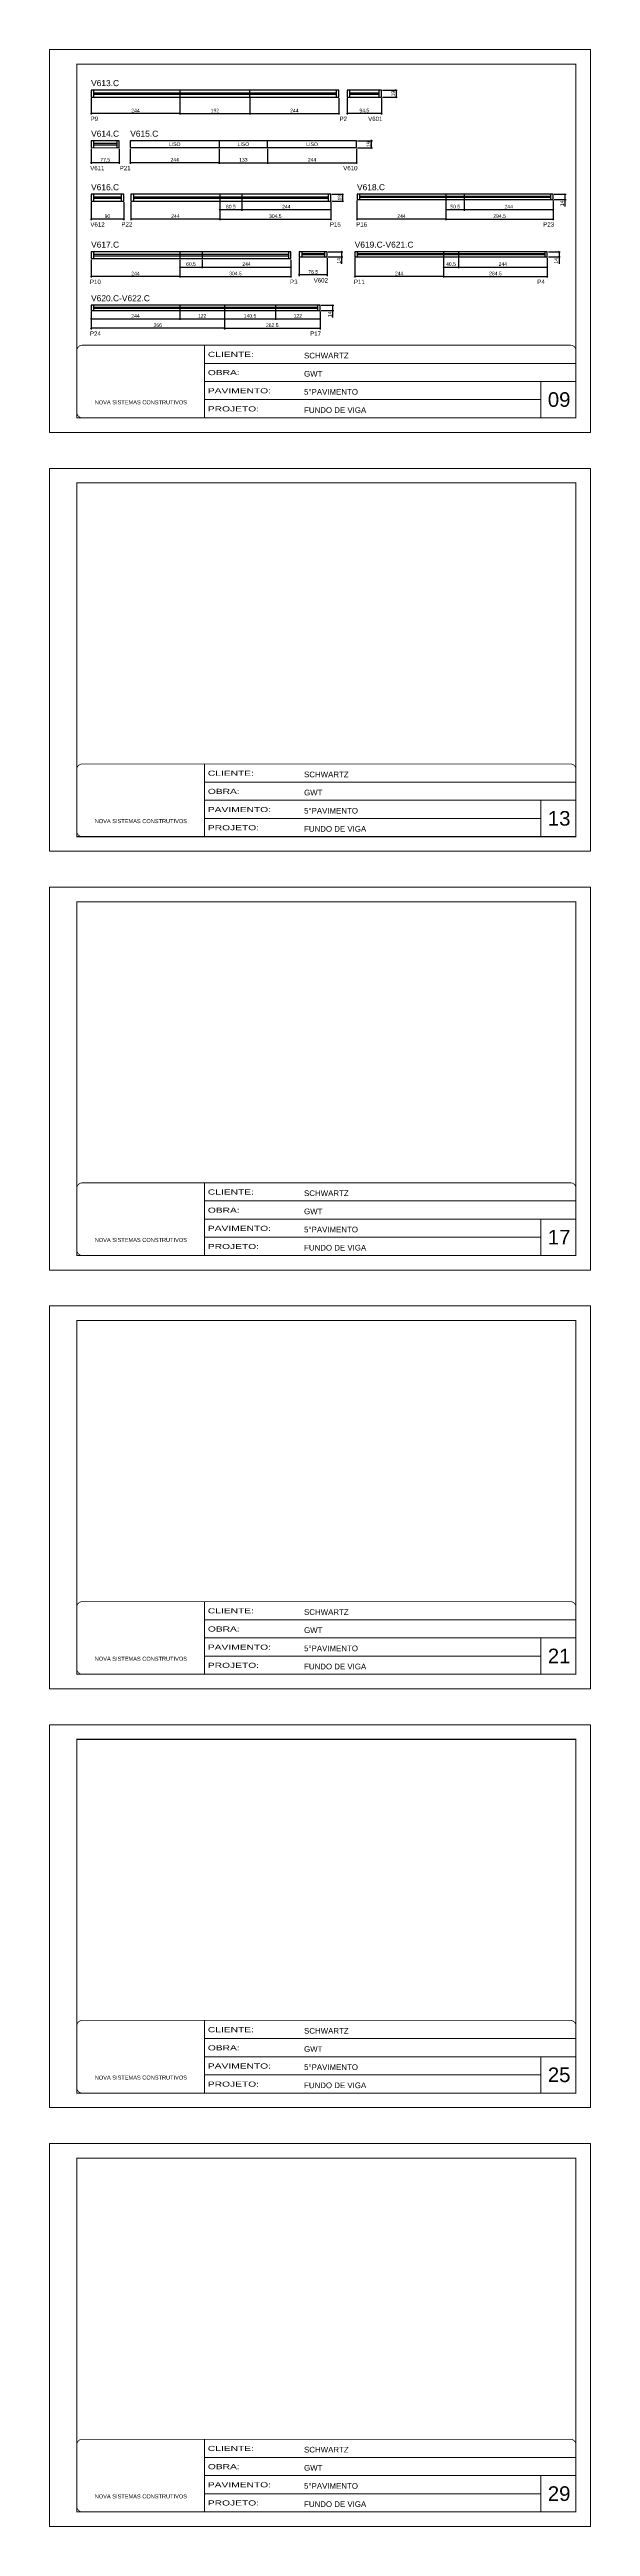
# Model space of a CAD drawing. Extents: x 3245 to 12416, y 917 to 10295.
# Drawn here: x 3245 to 4730, y 917 to 7710 of the extents above; entities that cross this region are included whole.
import ezdxf
from ezdxf.enums import TextEntityAlignment as Align

# ---------------------------------------------------------------- set-up
doc = ezdxf.new("R2010")
doc.units = 0
doc.linetypes.add('CONTINUO', pattern=[0])
doc.linetypes.add('DASHED', pattern=[0.75, 0.5, -0.25])
for name, color, linetype in [('5', 5, 'Continuous'), ('COTA', 241, 'Continuous'), ('NOMENCLATURA', 7, 'Continuous'), ('Painéis', 200, 'Continuous'), ('SARR_2.2x7', 40, 'Continuous'), ('SARR_EDITAR', 141, 'Continuous')]:
    doc.layers.add(name, color=color, linetype=linetype)
for name, color, linetype, lineweight in [('CARIMBO', 255, 'Continuous', 9), ('Folhas', 255, 'Continuous', 9), ('SARRAFO DE PRESSAO', 251, 'DASHED', 9)]:
    doc.layers.add(name, color=color, linetype=linetype, lineweight=lineweight)
doc.styles.add('ARIAL', font='arial.ttf')
doc.styles.add('COTA TECNICA', font='techl___.ttf', dxfattribs={"height": 10})
doc.styles.add('COTA TECNICA-50', font='techl___.ttf', dxfattribs={"height": 10})
doc.styles.get("Standard").update_dxf_attribs({"font": 'arial.ttf'})
doc.styles.add('Tecnologia', font='')
doc.styles.get('Tecnologia').set_extended_font_data('Forgotten Futurist')
doc.dimstyles.new('COTA PAINEL-50', dxfattribs={"dimtxt": 10, "dimasz": 3, "dimexe": 3, "dimexo": 3, "dimgap": 3, "dimtad": 1, "dimdec": 1, "dimzin": 12, "dimdsep": 46, "dimtxsty": 'COTA TECNICA-50', "dimblk1": 'OBLIQUE', "dimblk2": 'OBLIQUE', "dimsah": 1, "dimcen": 0.9, "dimclrd": 4, "dimclre": 4, "dimclrt": 240, "dimadec": 1, "dimazin": 3, "dimtfac": 1, "dimtdec": 1, "dimtmove": 0, "dimatfit": 3, "dimfxl": 1, "dimtolj": 1, "dimtzin": 12, "dimarcsym": 0})
doc.dimstyles.new('PAINEL', dxfattribs={"dimtxt": 10, "dimasz": 3, "dimexe": 3, "dimexo": 3, "dimgap": 3, "dimtad": 1, "dimdec": 1, "dimzin": 12, "dimdsep": 46, "dimtxsty": 'COTA TECNICA', "dimblk1": 'OBLIQUE', "dimblk2": 'OBLIQUE', "dimsah": 1, "dimcen": 0.9, "dimclrd": 4, "dimclre": 4, "dimclrt": 240, "dimadec": 1, "dimazin": 3, "dimtfac": 1, "dimtdec": 1, "dimtmove": 0, "dimatfit": 3, "dimfxl": 1, "dimtolj": 1, "dimtzin": 12, "dimarcsym": 0})

# ---------------------------------------------------------------- blocks, each defined once
blk = doc.blocks.new('9999999999')
at = {"color": 30, "linetype": 'CONTINUO'}
for p, q in [((98564.6, 34230.2), (98564.6, 34429.4)), ((98564.6, 34379.6), (99584, 34379.6)), ((98564.6, 34329.8), (99488, 34329.8)), ((99584, 34329.8), (99488, 34329.8)), ((99488, 34329.8), (99488, 34230.2)), ((98564.6, 34280), (99488, 34280))]:
    blk.add_line(p, q, dxfattribs=at)
at = {"color": 30, "linetype": 'CONTINUO', "const_width": 2}
blk.add_lwpolyline([(99584, 34230.2), (99584, 34414.4, 0.414214), (99569, 34429.4), (98229, 34429.4, 0.414214), (98214, 34414.4), (98214, 34245.2, 0.414214), (98229, 34230.2), (99584, 34230.2)], format="xyb", dxfattribs=at)
at = {"layer": 'Folhas'}
blk.add_lwpolyline([(98139, 34190.2), (99624, 34190.2), (99624, 35240.2), (98139, 35240.2)], close=True, dxfattribs=at)
at = {"layer": 'Folhas', "color": 30, "const_width": 3}
blk.add_lwpolyline([(98214, 34230.2), (99584, 34230.2), (99584, 35200.2), (98214, 35200.2)], close=True, dxfattribs=at)
at = {"color": 7, "linetype": 'Continuous', "ltscale": 5, "style": 'ARIAL'}
for s, height, p in [('SCHWARTZ', 15.48, (98837.7, 34393.1)), ('5°PAVIMENTO', 15.483, (98837.7, 34293.5)), ('GWT', 15.48, (98837.7, 34343.3)), ('NOVA SISTEMAS CONSTRUTIVOS', 11.059, (98263.2, 34267.2)), ('FUNDO DE VIGA', 15.483, (98837.7, 34243.7))]:
    blk.add_text(s, height=height, dxfattribs=at).set_placement(p)
at = {"layer": 'Folhas', "color": 7, "style": 'Tecnologia', "width": 1.5}
for s, p in [('CLIENTE:', (98573.7, 34397.2)), ('OBRA:', (98573.7, 34347.3)), ('PAVIMENTO:', (98573.7, 34297.5)), ('PROJETO:', (98573.7, 34247.7))]:
    blk.add_text(s, height=14, dxfattribs=at).set_placement(p)
blk = doc.blocks.new('_Oblique')
at = {"color": 0, "linetype": 'ByBlock', "lineweight": -2}
blk.add_line((-0.5, -0.5), (0.5, 0.5), dxfattribs=at)
blk = doc.blocks.new('*D63')
at = {"layer": 'COTA', "color": 4, "linetype": 'ByBlock', "lineweight": -2, "transparency": 16777216}
for p, q in [((3359.5, 7291.2), (3359.5, 7242.2)), ((3449.5, 7291.2), (3449.5, 7242.2)), ((3449.5, 7245.2), (3359.5, 7245.2))]:
    blk.add_line(p, q, dxfattribs=at)
at = {"layer": 'Defpoints', "color": 0, "linetype": 'ByBlock', "transparency": 16777216}
for p in [(3359.5, 7294.2), (3449.5, 7294.2), (3359.5, 7245.2)]:
    blk.add_point(p, dxfattribs=at)
at = {"layer": 'COTA', "color": 4, "linetype": 'ByBlock', "lineweight": -2, "transparency": 16777216, "xscale": 3, "yscale": 3, "zscale": 3, "rotation": 180}
blk.add_blockref('_Oblique', (3359.5, 7245.2), dxfattribs=at)
at = {"layer": 'COTA', "color": 4, "linetype": 'ByBlock', "lineweight": -2, "transparency": 16777216, "xscale": 3, "yscale": 3, "zscale": 3}
blk.add_blockref('_Oblique', (3449.5, 7245.2), dxfattribs=at)
at = {"layer": 'COTA', "color": 240, "linetype": 'ByBlock', "transparency": 16777216, "insert": (3404.5, 7253.3), "char_height": 10, "attachment_point": 5, "style": 'COTA TECNICA-50'}
blk.add_mtext('\\A1;90', dxfattribs=at)
blk = doc.blocks.new('*D64')
at = {"layer": 'COTA', "color": 4, "linetype": 'ByBlock', "lineweight": -2, "transparency": 16777216}
for p, q in [((3468.9, 7291.2), (3468.9, 7242.2)), ((3712.9, 7291.2), (3712.9, 7242.2)), ((3712.9, 7245.2), (3468.9, 7245.2))]:
    blk.add_line(p, q, dxfattribs=at)
at = {"layer": 'Defpoints', "color": 0, "linetype": 'ByBlock', "transparency": 16777216}
for p in [(3468.9, 7294.2), (3712.9, 7294.2), (3468.9, 7245.2)]:
    blk.add_point(p, dxfattribs=at)
at = {"layer": 'COTA', "color": 4, "linetype": 'ByBlock', "lineweight": -2, "transparency": 16777216, "xscale": 3, "yscale": 3, "zscale": 3, "rotation": 180}
blk.add_blockref('_Oblique', (3468.9, 7245.2), dxfattribs=at)
at = {"layer": 'COTA', "color": 4, "linetype": 'ByBlock', "lineweight": -2, "transparency": 16777216, "xscale": 3, "yscale": 3, "zscale": 3}
blk.add_blockref('_Oblique', (3712.9, 7245.2), dxfattribs=at)
at = {"layer": 'COTA', "color": 240, "linetype": 'ByBlock', "transparency": 16777216, "insert": (3590.9, 7253.2), "char_height": 10, "attachment_point": 5, "style": 'COTA TECNICA-50'}
blk.add_mtext('\\A1;244', dxfattribs=at)
blk = doc.blocks.new('*D65')
at = {"layer": 'COTA', "color": 4, "linetype": 'ByBlock', "lineweight": -2, "transparency": 16777216}
for p, q in [((3712.9, 7291.2), (3712.9, 7242.2)), ((4017.4, 7291.2), (4017.4, 7242.2)), ((3712.9, 7245.2), (4017.4, 7245.2))]:
    blk.add_line(p, q, dxfattribs=at)
at = {"layer": 'Defpoints', "color": 0, "linetype": 'ByBlock', "transparency": 16777216}
for p in [(3712.9, 7294.2), (4017.4, 7294.2), (4017.4, 7245.2)]:
    blk.add_point(p, dxfattribs=at)
at = {"layer": 'COTA', "color": 4, "linetype": 'ByBlock', "lineweight": -2, "transparency": 16777216, "xscale": 3, "yscale": 3, "zscale": 3, "rotation": 180}
blk.add_blockref('_Oblique', (3712.9, 7245.2), dxfattribs=at)
at = {"layer": 'COTA', "color": 4, "linetype": 'ByBlock', "lineweight": -2, "transparency": 16777216, "xscale": 3, "yscale": 3, "zscale": 3}
blk.add_blockref('_Oblique', (4017.4, 7245.2), dxfattribs=at)
at = {"layer": 'COTA', "color": 240, "linetype": 'ByBlock', "transparency": 16777216, "insert": (3865.1, 7253.4), "char_height": 10, "attachment_point": 5, "style": 'COTA TECNICA-50'}
blk.add_mtext('\\A1;304.5', dxfattribs=at)
blk = doc.blocks.new('*D66')
at = {"layer": 'COTA', "color": 4, "linetype": 'ByBlock', "lineweight": -2, "transparency": 16777216}
for p, q in [((3712.9, 7291.2), (3712.9, 7268.2)), ((3712.9, 7271.2), (3773.4, 7271.2)), ((3773.4, 7291.2), (3773.4, 7268.2))]:
    blk.add_line(p, q, dxfattribs=at)
at = {"layer": 'Defpoints', "color": 0, "linetype": 'ByBlock', "transparency": 16777216}
for p in [(3712.9, 7294.2), (3773.4, 7294.2), (3773.4, 7271.2)]:
    blk.add_point(p, dxfattribs=at)
at = {"layer": 'COTA', "color": 4, "linetype": 'ByBlock', "lineweight": -2, "transparency": 16777216, "xscale": 3, "yscale": 3, "zscale": 3, "rotation": 180}
blk.add_blockref('_Oblique', (3712.9, 7271.2), dxfattribs=at)
at = {"layer": 'COTA', "color": 4, "linetype": 'ByBlock', "lineweight": -2, "transparency": 16777216, "xscale": 3, "yscale": 3, "zscale": 3}
blk.add_blockref('_Oblique', (3773.4, 7271.2), dxfattribs=at)
at = {"layer": 'COTA', "color": 240, "linetype": 'ByBlock', "transparency": 16777216, "insert": (3743.1, 7279.3), "char_height": 10, "attachment_point": 5, "style": 'COTA TECNICA-50'}
blk.add_mtext('\\A1;60.5', dxfattribs=at)
blk = doc.blocks.new('*D67')
at = {"layer": 'COTA', "color": 4, "linetype": 'ByBlock', "lineweight": -2, "transparency": 16777216}
for p, q in [((3773.4, 7291.2), (3773.4, 7268.2)), ((3773.4, 7271.2), (4017.4, 7271.2)), ((4017.4, 7291.2), (4017.4, 7268.2))]:
    blk.add_line(p, q, dxfattribs=at)
at = {"layer": 'Defpoints', "color": 0, "linetype": 'ByBlock', "transparency": 16777216}
for p in [(3773.4, 7294.2), (4017.4, 7294.2), (4017.4, 7271.2)]:
    blk.add_point(p, dxfattribs=at)
at = {"layer": 'COTA', "color": 4, "linetype": 'ByBlock', "lineweight": -2, "transparency": 16777216, "xscale": 3, "yscale": 3, "zscale": 3, "rotation": 180}
blk.add_blockref('_Oblique', (3773.4, 7271.2), dxfattribs=at)
at = {"layer": 'COTA', "color": 4, "linetype": 'ByBlock', "lineweight": -2, "transparency": 16777216, "xscale": 3, "yscale": 3, "zscale": 3}
blk.add_blockref('_Oblique', (4017.4, 7271.2), dxfattribs=at)
at = {"layer": 'COTA', "color": 240, "linetype": 'ByBlock', "transparency": 16777216, "insert": (3895.4, 7279.2), "char_height": 10, "attachment_point": 5, "style": 'COTA TECNICA-50'}
blk.add_mtext('\\A1;244', dxfattribs=at)
blk = doc.blocks.new('*D118')
at = {"layer": 'COTA', "color": 4, "linetype": 'ByBlock', "lineweight": -2, "transparency": 16777216}
for p, q in [((3359.5, 7576.7), (3359.5, 7531.8)), ((3603.5, 7576.7), (3603.5, 7531.8)), ((3603.5, 7534.8), (3359.5, 7534.8))]:
    blk.add_line(p, q, dxfattribs=at)
at = {"layer": 'Defpoints', "color": 0, "linetype": 'ByBlock', "transparency": 16777216}
for p in [(3359.5, 7579.7), (3603.5, 7579.7), (3359.5, 7534.8)]:
    blk.add_point(p, dxfattribs=at)
at = {"layer": 'COTA', "color": 4, "linetype": 'ByBlock', "lineweight": -2, "transparency": 16777216, "xscale": 3, "yscale": 3, "zscale": 3, "rotation": 180}
blk.add_blockref('_Oblique', (3359.5, 7534.8), dxfattribs=at)
at = {"layer": 'COTA', "color": 4, "linetype": 'ByBlock', "lineweight": -2, "transparency": 16777216, "xscale": 3, "yscale": 3, "zscale": 3}
blk.add_blockref('_Oblique', (3603.5, 7534.8), dxfattribs=at)
at = {"layer": 'COTA', "color": 240, "linetype": 'ByBlock', "transparency": 16777216, "insert": (3481.5, 7542.9), "char_height": 10, "attachment_point": 5, "style": 'COTA TECNICA-50'}
blk.add_mtext('\\A1;244', dxfattribs=at)
blk = doc.blocks.new('*D120')
at = {"layer": 'COTA', "color": 4, "linetype": 'ByBlock', "lineweight": -2, "transparency": 16777216}
for p, q in [((3603.5, 7576.7), (3603.5, 7531.8)), ((3795.5, 7576.7), (3795.5, 7531.8)), ((3603.5, 7534.8), (3795.5, 7534.8))]:
    blk.add_line(p, q, dxfattribs=at)
at = {"layer": 'Defpoints', "color": 0, "linetype": 'ByBlock', "transparency": 16777216}
for p in [(3603.5, 7579.7), (3795.5, 7579.7), (3795.5, 7534.8)]:
    blk.add_point(p, dxfattribs=at)
at = {"layer": 'COTA', "color": 4, "linetype": 'ByBlock', "lineweight": -2, "transparency": 16777216, "xscale": 3, "yscale": 3, "zscale": 3, "rotation": 180}
blk.add_blockref('_Oblique', (3603.5, 7534.8), dxfattribs=at)
at = {"layer": 'COTA', "color": 4, "linetype": 'ByBlock', "lineweight": -2, "transparency": 16777216, "xscale": 3, "yscale": 3, "zscale": 3}
blk.add_blockref('_Oblique', (3795.5, 7534.8), dxfattribs=at)
at = {"layer": 'COTA', "color": 240, "linetype": 'ByBlock', "transparency": 16777216, "insert": (3699.5, 7542.9), "char_height": 10, "attachment_point": 5, "style": 'COTA TECNICA-50'}
blk.add_mtext('\\A1;192', dxfattribs=at)
blk = doc.blocks.new('*D121')
at = {"layer": 'COTA', "color": 4, "linetype": 'ByBlock', "lineweight": -2, "transparency": 16777216}
for p, q in [((3795.5, 7576.7), (3795.5, 7531.8)), ((4039.5, 7576.7), (4039.5, 7531.8)), ((3795.5, 7534.8), (4039.5, 7534.8))]:
    blk.add_line(p, q, dxfattribs=at)
at = {"layer": 'Defpoints', "color": 0, "linetype": 'ByBlock', "transparency": 16777216}
for p in [(3795.5, 7579.7), (4039.5, 7579.7), (4039.5, 7534.8)]:
    blk.add_point(p, dxfattribs=at)
at = {"layer": 'COTA', "color": 4, "linetype": 'ByBlock', "lineweight": -2, "transparency": 16777216, "xscale": 3, "yscale": 3, "zscale": 3, "rotation": 180}
blk.add_blockref('_Oblique', (3795.5, 7534.8), dxfattribs=at)
at = {"layer": 'COTA', "color": 4, "linetype": 'ByBlock', "lineweight": -2, "transparency": 16777216, "xscale": 3, "yscale": 3, "zscale": 3}
blk.add_blockref('_Oblique', (4039.5, 7534.8), dxfattribs=at)
at = {"layer": 'COTA', "color": 240, "linetype": 'ByBlock', "transparency": 16777216, "insert": (3917.5, 7542.9), "char_height": 10, "attachment_point": 5, "style": 'COTA TECNICA-50'}
blk.add_mtext('\\A1;244', dxfattribs=at)
blk = doc.blocks.new('*D122')
at = {"layer": 'COTA', "color": 4, "linetype": 'ByBlock', "lineweight": -2, "transparency": 16777216}
for p, q in [((4062.2, 7576.7), (4062.2, 7531.8)), ((4156.7, 7576.7), (4156.7, 7531.8)), ((4156.7, 7534.8), (4062.2, 7534.8))]:
    blk.add_line(p, q, dxfattribs=at)
at = {"layer": 'Defpoints', "color": 0, "linetype": 'ByBlock', "transparency": 16777216}
for p in [(4062.2, 7579.7), (4156.7, 7579.7), (4062.2, 7534.8)]:
    blk.add_point(p, dxfattribs=at)
at = {"layer": 'COTA', "color": 4, "linetype": 'ByBlock', "lineweight": -2, "transparency": 16777216, "xscale": 3, "yscale": 3, "zscale": 3, "rotation": 180}
blk.add_blockref('_Oblique', (4062.2, 7534.8), dxfattribs=at)
at = {"layer": 'COTA', "color": 4, "linetype": 'ByBlock', "lineweight": -2, "transparency": 16777216, "xscale": 3, "yscale": 3, "zscale": 3}
blk.add_blockref('_Oblique', (4156.7, 7534.8), dxfattribs=at)
at = {"layer": 'COTA', "color": 240, "linetype": 'ByBlock', "transparency": 16777216, "insert": (4109.5, 7542.9), "char_height": 10, "attachment_point": 5, "style": 'COTA TECNICA-50'}
blk.add_mtext('\\A1;94.5', dxfattribs=at)
blk = doc.blocks.new('*D123')
at = {"layer": 'COTA', "color": 4, "linetype": 'ByBlock', "lineweight": -2, "transparency": 16777216}
for p, q in [((4159.7, 7598.7), (4199.8, 7598.7)), ((4159.7, 7579.7), (4199.8, 7579.7)), ((4196.8, 7598.7), (4196.8, 7579.7))]:
    blk.add_line(p, q, dxfattribs=at)
at = {"layer": 'Defpoints', "color": 0, "linetype": 'ByBlock', "transparency": 16777216}
for p in [(4156.7, 7598.7), (4156.7, 7579.7), (4196.8, 7579.7)]:
    blk.add_point(p, dxfattribs=at)
at = {"layer": 'COTA', "color": 4, "linetype": 'ByBlock', "lineweight": -2, "transparency": 16777216, "xscale": 3, "yscale": 3, "zscale": 3}
for p, rotation in [((4196.8, 7598.7), 90), ((4196.8, 7579.7), 270)]:
    blk.add_blockref('_Oblique', p, dxfattribs=dict(at, rotation=rotation))
at = {"layer": 'COTA', "color": 240, "linetype": 'ByBlock', "transparency": 16777216, "insert": (4188.7, 7589.2), "char_height": 10, "attachment_point": 5, "rotation": 90, "style": 'COTA TECNICA-50'}
blk.add_mtext('\\A1;19', dxfattribs=at)
blk = doc.blocks.new('*D119')
at = {"layer": 'COTA', "color": 4, "linetype": 'ByBlock', "lineweight": -2, "transparency": 16777216}
for p, q in [((3467, 7438), (3467, 7396.6)), ((3711, 7438), (3711, 7396.6)), ((3711, 7399.6), (3467, 7399.6))]:
    blk.add_line(p, q, dxfattribs=at)
at = {"layer": 'Defpoints', "color": 0, "linetype": 'ByBlock', "transparency": 16777216}
for p in [(3467, 7441), (3711, 7441), (3467, 7399.6)]:
    blk.add_point(p, dxfattribs=at)
at = {"layer": 'COTA', "color": 4, "linetype": 'ByBlock', "lineweight": -2, "transparency": 16777216, "xscale": 3, "yscale": 3, "zscale": 3, "rotation": 180}
blk.add_blockref('_Oblique', (3467, 7399.6), dxfattribs=at)
at = {"layer": 'COTA', "color": 4, "linetype": 'ByBlock', "lineweight": -2, "transparency": 16777216, "xscale": 3, "yscale": 3, "zscale": 3}
blk.add_blockref('_Oblique', (3711, 7399.6), dxfattribs=at)
at = {"layer": 'COTA', "color": 240, "linetype": 'ByBlock', "transparency": 16777216, "insert": (3589, 7407.7), "char_height": 10, "attachment_point": 5, "style": 'COTA TECNICA-50'}
blk.add_mtext('\\A1;244', dxfattribs=at)
blk = doc.blocks.new('*D124')
at = {"layer": 'COTA', "color": 4, "linetype": 'ByBlock', "lineweight": -2, "transparency": 16777216}
for p, q in [((3711, 7438), (3711, 7396.6)), ((3844, 7438), (3844, 7396.6)), ((3711, 7399.6), (3844, 7399.6))]:
    blk.add_line(p, q, dxfattribs=at)
at = {"layer": 'Defpoints', "color": 0, "linetype": 'ByBlock', "transparency": 16777216}
for p in [(3711, 7441), (3844, 7441), (3844, 7399.6)]:
    blk.add_point(p, dxfattribs=at)
at = {"layer": 'COTA', "color": 4, "linetype": 'ByBlock', "lineweight": -2, "transparency": 16777216, "xscale": 3, "yscale": 3, "zscale": 3, "rotation": 180}
blk.add_blockref('_Oblique', (3711, 7399.6), dxfattribs=at)
at = {"layer": 'COTA', "color": 4, "linetype": 'ByBlock', "lineweight": -2, "transparency": 16777216, "xscale": 3, "yscale": 3, "zscale": 3}
blk.add_blockref('_Oblique', (3844, 7399.6), dxfattribs=at)
at = {"layer": 'COTA', "color": 240, "linetype": 'ByBlock', "transparency": 16777216, "insert": (3777.5, 7407.8), "char_height": 10, "attachment_point": 5, "style": 'COTA TECNICA-50'}
blk.add_mtext('\\A1;133', dxfattribs=at)
blk = doc.blocks.new('*D125')
at = {"layer": 'COTA', "color": 4, "linetype": 'ByBlock', "lineweight": -2, "transparency": 16777216}
for p, q in [((3844, 7438), (3844, 7396.6)), ((4088, 7438), (4088, 7396.6)), ((3844, 7399.6), (4088, 7399.6))]:
    blk.add_line(p, q, dxfattribs=at)
at = {"layer": 'Defpoints', "color": 0, "linetype": 'ByBlock', "transparency": 16777216}
for p in [(3844, 7441), (4088, 7441), (4088, 7399.6)]:
    blk.add_point(p, dxfattribs=at)
at = {"layer": 'COTA', "color": 4, "linetype": 'ByBlock', "lineweight": -2, "transparency": 16777216, "xscale": 3, "yscale": 3, "zscale": 3, "rotation": 180}
blk.add_blockref('_Oblique', (3844, 7399.6), dxfattribs=at)
at = {"layer": 'COTA', "color": 4, "linetype": 'ByBlock', "lineweight": -2, "transparency": 16777216, "xscale": 3, "yscale": 3, "zscale": 3}
blk.add_blockref('_Oblique', (4088, 7399.6), dxfattribs=at)
at = {"layer": 'COTA', "color": 240, "linetype": 'ByBlock', "transparency": 16777216, "insert": (3966, 7407.7), "char_height": 10, "attachment_point": 5, "style": 'COTA TECNICA-50'}
blk.add_mtext('\\A1;244', dxfattribs=at)
blk = doc.blocks.new('*D126')
at = {"layer": 'COTA', "color": 4, "lineweight": -2, "transparency": 16777216}
for p, q in [((4091, 7460), (4132.1, 7460)), ((4091, 7441), (4132.1, 7441)), ((4129.1, 7441), (4129.1, 7460))]:
    blk.add_line(p, q, dxfattribs=at)
at = {"layer": 'Defpoints', "color": 0, "transparency": 16777216}
for p in [(4088, 7460), (4088, 7441), (4129.1, 7460)]:
    blk.add_point(p, dxfattribs=at)
at = {"layer": 'COTA', "color": 4, "lineweight": -2, "transparency": 16777216, "xscale": 3, "yscale": 3, "zscale": 3}
for p, rotation in [((4129.1, 7460), 90), ((4129.1, 7441), 270)]:
    blk.add_blockref('_Oblique', p, dxfattribs=dict(at, rotation=rotation))
at = {"layer": 'COTA', "color": 240, "transparency": 16777216, "insert": (4121, 7450.5), "char_height": 10, "attachment_point": 5, "rotation": 90, "style": 'COTA TECNICA'}
blk.add_mtext('\\A1;19', dxfattribs=at)
blk = doc.blocks.new('*D127')
at = {"layer": 'COTA', "color": 4, "linetype": 'ByBlock', "lineweight": -2, "transparency": 16777216}
for p, q in [((3359.5, 7438), (3359.5, 7396.6)), ((3437, 7437.9), (3437, 7396.6)), ((3437, 7399.6), (3359.5, 7399.6))]:
    blk.add_line(p, q, dxfattribs=at)
at = {"layer": 'Defpoints', "color": 0, "linetype": 'ByBlock', "transparency": 16777216}
for p in [(3359.5, 7441), (3437, 7440.9), (3359.5, 7399.6)]:
    blk.add_point(p, dxfattribs=at)
at = {"layer": 'COTA', "color": 4, "linetype": 'ByBlock', "lineweight": -2, "transparency": 16777216, "xscale": 3, "yscale": 3, "zscale": 3, "rotation": 180}
blk.add_blockref('_Oblique', (3359.5, 7399.6), dxfattribs=at)
at = {"layer": 'COTA', "color": 4, "linetype": 'ByBlock', "lineweight": -2, "transparency": 16777216, "xscale": 3, "yscale": 3, "zscale": 3}
blk.add_blockref('_Oblique', (3437, 7399.6), dxfattribs=at)
at = {"layer": 'COTA', "color": 240, "linetype": 'ByBlock', "transparency": 16777216, "insert": (3398.3, 7407.7), "char_height": 10, "attachment_point": 5, "style": 'COTA TECNICA-50'}
blk.add_mtext('\\A1;77.5', dxfattribs=at)
blk = doc.blocks.new('*D128')
at = {"layer": 'COTA', "color": 4, "lineweight": -2, "transparency": 16777216}
for p, q in [((4020.4, 7313.2), (4052.8, 7313.2)), ((4020.4, 7294.2), (4052.8, 7294.2)), ((4049.8, 7313.2), (4049.8, 7294.2))]:
    blk.add_line(p, q, dxfattribs=at)
at = {"layer": 'Defpoints', "color": 0, "transparency": 16777216}
for p in [(4017.4, 7313.2), (4017.4, 7294.2), (4049.8, 7294.2)]:
    blk.add_point(p, dxfattribs=at)
at = {"layer": 'COTA', "color": 4, "lineweight": -2, "transparency": 16777216, "xscale": 3, "yscale": 3, "zscale": 3}
for p, rotation in [((4049.8, 7313.2), 90), ((4049.8, 7294.2), 270)]:
    blk.add_blockref('_Oblique', p, dxfattribs=dict(at, rotation=rotation))
at = {"layer": 'COTA', "color": 240, "transparency": 16777216, "insert": (4041.7, 7303.7), "char_height": 10, "attachment_point": 5, "rotation": 90, "style": 'COTA TECNICA'}
blk.add_mtext('\\A1;19', dxfattribs=at)
blk = doc.blocks.new('*D129')
at = {"layer": 'COTA', "color": 4, "linetype": 'ByBlock', "lineweight": -2, "transparency": 16777216}
for p, q in [((3359.5, 7133.8), (3359.5, 7084.7)), ((3603.5, 7133.8), (3603.5, 7084.7)), ((3603.5, 7087.7), (3359.5, 7087.7))]:
    blk.add_line(p, q, dxfattribs=at)
at = {"layer": 'Defpoints', "color": 0, "linetype": 'ByBlock', "transparency": 16777216}
for p in [(3359.5, 7136.8), (3603.5, 7136.8), (3359.5, 7087.7)]:
    blk.add_point(p, dxfattribs=at)
at = {"layer": 'COTA', "color": 4, "linetype": 'ByBlock', "lineweight": -2, "transparency": 16777216, "xscale": 3, "yscale": 3, "zscale": 3, "rotation": 180}
blk.add_blockref('_Oblique', (3359.5, 7087.7), dxfattribs=at)
at = {"layer": 'COTA', "color": 4, "linetype": 'ByBlock', "lineweight": -2, "transparency": 16777216, "xscale": 3, "yscale": 3, "zscale": 3}
blk.add_blockref('_Oblique', (3603.5, 7087.7), dxfattribs=at)
at = {"layer": 'COTA', "color": 240, "linetype": 'ByBlock', "transparency": 16777216, "insert": (3481.5, 7095.8), "char_height": 10, "attachment_point": 5, "style": 'COTA TECNICA-50'}
blk.add_mtext('\\A1;244', dxfattribs=at)
blk = doc.blocks.new('*D130')
at = {"layer": 'COTA', "color": 4, "linetype": 'ByBlock', "lineweight": -2, "transparency": 16777216}
for p, q in [((3603.5, 7133.8), (3603.5, 7084.7)), ((3908, 7133.8), (3908, 7084.7)), ((3603.5, 7087.7), (3908, 7087.7))]:
    blk.add_line(p, q, dxfattribs=at)
at = {"layer": 'Defpoints', "color": 0, "linetype": 'ByBlock', "transparency": 16777216}
for p in [(3603.5, 7136.8), (3908, 7136.8), (3908, 7087.7)]:
    blk.add_point(p, dxfattribs=at)
at = {"layer": 'COTA', "color": 4, "linetype": 'ByBlock', "lineweight": -2, "transparency": 16777216, "xscale": 3, "yscale": 3, "zscale": 3, "rotation": 180}
blk.add_blockref('_Oblique', (3603.5, 7087.7), dxfattribs=at)
at = {"layer": 'COTA', "color": 4, "linetype": 'ByBlock', "lineweight": -2, "transparency": 16777216, "xscale": 3, "yscale": 3, "zscale": 3}
blk.add_blockref('_Oblique', (3908, 7087.7), dxfattribs=at)
at = {"layer": 'COTA', "color": 240, "linetype": 'ByBlock', "transparency": 16777216, "insert": (3755.8, 7095.9), "char_height": 10, "attachment_point": 5, "style": 'COTA TECNICA-50'}
blk.add_mtext('\\A1;304.5', dxfattribs=at)
blk = doc.blocks.new('*D131')
at = {"layer": 'COTA', "color": 4, "linetype": 'ByBlock', "lineweight": -2, "transparency": 16777216}
for p, q in [((3603.5, 7133.8), (3603.5, 7110.7)), ((3664, 7133.8), (3664, 7110.7)), ((3603.5, 7113.7), (3664, 7113.7))]:
    blk.add_line(p, q, dxfattribs=at)
at = {"layer": 'Defpoints', "color": 0, "linetype": 'ByBlock', "transparency": 16777216}
for p in [(3603.5, 7136.8), (3664, 7136.8), (3664, 7113.7)]:
    blk.add_point(p, dxfattribs=at)
at = {"layer": 'COTA', "color": 4, "linetype": 'ByBlock', "lineweight": -2, "transparency": 16777216, "xscale": 3, "yscale": 3, "zscale": 3, "rotation": 180}
blk.add_blockref('_Oblique', (3603.5, 7113.7), dxfattribs=at)
at = {"layer": 'COTA', "color": 4, "linetype": 'ByBlock', "lineweight": -2, "transparency": 16777216, "xscale": 3, "yscale": 3, "zscale": 3}
blk.add_blockref('_Oblique', (3664, 7113.7), dxfattribs=at)
at = {"layer": 'COTA', "color": 240, "linetype": 'ByBlock', "transparency": 16777216, "insert": (3633.8, 7121.8), "char_height": 10, "attachment_point": 5, "style": 'COTA TECNICA-50'}
blk.add_mtext('\\A1;60.5', dxfattribs=at)
blk = doc.blocks.new('*D132')
at = {"layer": 'COTA', "color": 4, "linetype": 'ByBlock', "lineweight": -2, "transparency": 16777216}
for p, q in [((3664, 7133.8), (3664, 7110.7)), ((3908, 7133.8), (3908, 7110.7)), ((3664, 7113.7), (3908, 7113.7))]:
    blk.add_line(p, q, dxfattribs=at)
at = {"layer": 'Defpoints', "color": 0, "linetype": 'ByBlock', "transparency": 16777216}
for p in [(3664, 7136.8), (3908, 7136.8), (3908, 7113.7)]:
    blk.add_point(p, dxfattribs=at)
at = {"layer": 'COTA', "color": 4, "linetype": 'ByBlock', "lineweight": -2, "transparency": 16777216, "xscale": 3, "yscale": 3, "zscale": 3, "rotation": 180}
blk.add_blockref('_Oblique', (3664, 7113.7), dxfattribs=at)
at = {"layer": 'COTA', "color": 4, "linetype": 'ByBlock', "lineweight": -2, "transparency": 16777216, "xscale": 3, "yscale": 3, "zscale": 3}
blk.add_blockref('_Oblique', (3908, 7113.7), dxfattribs=at)
at = {"layer": 'COTA', "color": 240, "linetype": 'ByBlock', "transparency": 16777216, "insert": (3786, 7121.8), "char_height": 10, "attachment_point": 5, "style": 'COTA TECNICA-50'}
blk.add_mtext('\\A1;244', dxfattribs=at)
blk = doc.blocks.new('*D133')
at = {"layer": 'COTA', "color": 4, "linetype": 'ByBlock', "lineweight": -2, "transparency": 16777216}
for p, q in [((3930.7, 7138.8), (3930.7, 7088.9)), ((4007.2, 7138.8), (4007.2, 7088.9)), ((4007.2, 7091.9), (3930.7, 7091.9))]:
    blk.add_line(p, q, dxfattribs=at)
at = {"layer": 'Defpoints', "color": 0, "linetype": 'ByBlock', "transparency": 16777216}
for p in [(3930.7, 7141.8), (4007.2, 7141.8), (3930.7, 7091.9)]:
    blk.add_point(p, dxfattribs=at)
at = {"layer": 'COTA', "color": 4, "linetype": 'ByBlock', "lineweight": -2, "transparency": 16777216, "xscale": 3, "yscale": 3, "zscale": 3, "rotation": 180}
blk.add_blockref('_Oblique', (3930.7, 7091.9), dxfattribs=at)
at = {"layer": 'COTA', "color": 4, "linetype": 'ByBlock', "lineweight": -2, "transparency": 16777216, "xscale": 3, "yscale": 3, "zscale": 3}
blk.add_blockref('_Oblique', (4007.2, 7091.9), dxfattribs=at)
at = {"layer": 'COTA', "color": 240, "linetype": 'ByBlock', "transparency": 16777216, "insert": (3969, 7100), "char_height": 10, "attachment_point": 5, "style": 'COTA TECNICA-50'}
blk.add_mtext('\\A1;76.5', dxfattribs=at)
blk = doc.blocks.new('*D134')
at = {"layer": 'COTA', "color": 4, "linetype": 'ByBlock', "lineweight": -2, "transparency": 16777216}
for p, q in [((4010.2, 7155.8), (4050.3, 7155.8)), ((4010.2, 7141.8), (4050.3, 7141.8)), ((4047.3, 7155.8), (4047.3, 7141.8)), ((4047.3, 7141.8), (4047.3, 7122.7))]:
    blk.add_line(p, q, dxfattribs=at)
at = {"layer": 'Defpoints', "color": 0, "linetype": 'ByBlock', "transparency": 16777216}
for p in [(4007.2, 7155.8), (4007.2, 7141.8), (4047.3, 7141.8)]:
    blk.add_point(p, dxfattribs=at)
at = {"layer": 'COTA', "color": 4, "linetype": 'ByBlock', "lineweight": -2, "transparency": 16777216, "xscale": 3, "yscale": 3, "zscale": 3}
for p, rotation in [((4047.3, 7155.8), 90), ((4047.3, 7141.8), 270)]:
    blk.add_blockref('_Oblique', p, dxfattribs=dict(at, rotation=rotation))
at = {"layer": 'COTA', "color": 240, "linetype": 'ByBlock', "transparency": 16777216, "insert": (4039.2, 7130.7), "char_height": 10, "attachment_point": 5, "rotation": 90, "style": 'COTA TECNICA-50'}
blk.add_mtext('\\A1;14', dxfattribs=at)
blk = doc.blocks.new('*D136')
at = {"layer": 'COTA', "color": 4, "linetype": 'ByBlock', "lineweight": -2, "transparency": 16777216}
for p, q in [((4089.4, 7296.2), (4089.4, 7242.2)), ((4333.4, 7296.2), (4333.4, 7242.2)), ((4333.4, 7245.2), (4089.4, 7245.2))]:
    blk.add_line(p, q, dxfattribs=at)
at = {"layer": 'Defpoints', "color": 0, "linetype": 'ByBlock', "transparency": 16777216}
for p in [(4089.4, 7299.2), (4333.4, 7299.2), (4089.4, 7245.2)]:
    blk.add_point(p, dxfattribs=at)
at = {"layer": 'COTA', "color": 4, "linetype": 'ByBlock', "lineweight": -2, "transparency": 16777216, "xscale": 3, "yscale": 3, "zscale": 3, "rotation": 180}
blk.add_blockref('_Oblique', (4089.4, 7245.2), dxfattribs=at)
at = {"layer": 'COTA', "color": 4, "linetype": 'ByBlock', "lineweight": -2, "transparency": 16777216, "xscale": 3, "yscale": 3, "zscale": 3}
blk.add_blockref('_Oblique', (4333.4, 7245.2), dxfattribs=at)
at = {"layer": 'COTA', "color": 240, "linetype": 'ByBlock', "transparency": 16777216, "insert": (4211.4, 7253.2), "char_height": 10, "attachment_point": 5, "style": 'COTA TECNICA-50'}
blk.add_mtext('\\A1;244', dxfattribs=at)
blk = doc.blocks.new('*D137')
at = {"layer": 'COTA', "color": 4, "linetype": 'ByBlock', "lineweight": -2, "transparency": 16777216}
for p, q in [((4333.4, 7296.2), (4333.4, 7242.2)), ((4627.9, 7296.2), (4627.9, 7242.2)), ((4333.4, 7245.2), (4627.9, 7245.2))]:
    blk.add_line(p, q, dxfattribs=at)
at = {"layer": 'Defpoints', "color": 0, "linetype": 'ByBlock', "transparency": 16777216}
for p in [(4333.4, 7299.2), (4627.9, 7299.2), (4627.9, 7245.2)]:
    blk.add_point(p, dxfattribs=at)
at = {"layer": 'COTA', "color": 4, "linetype": 'ByBlock', "lineweight": -2, "transparency": 16777216, "xscale": 3, "yscale": 3, "zscale": 3, "rotation": 180}
blk.add_blockref('_Oblique', (4333.4, 7245.2), dxfattribs=at)
at = {"layer": 'COTA', "color": 4, "linetype": 'ByBlock', "lineweight": -2, "transparency": 16777216, "xscale": 3, "yscale": 3, "zscale": 3}
blk.add_blockref('_Oblique', (4627.9, 7245.2), dxfattribs=at)
at = {"layer": 'COTA', "color": 240, "linetype": 'ByBlock', "transparency": 16777216, "insert": (4480.7, 7253.3), "char_height": 10, "attachment_point": 5, "style": 'COTA TECNICA-50'}
blk.add_mtext('\\A1;294.5', dxfattribs=at)
blk = doc.blocks.new('*D138')
at = {"layer": 'COTA', "color": 4, "linetype": 'ByBlock', "lineweight": -2, "transparency": 16777216}
for p, q in [((4333.4, 7296.2), (4333.4, 7268.2)), ((4333.4, 7271.2), (4383.9, 7271.2)), ((4383.9, 7296.2), (4383.9, 7268.2))]:
    blk.add_line(p, q, dxfattribs=at)
at = {"layer": 'Defpoints', "color": 0, "linetype": 'ByBlock', "transparency": 16777216}
for p in [(4333.4, 7299.2), (4383.9, 7299.2), (4383.9, 7271.2)]:
    blk.add_point(p, dxfattribs=at)
at = {"layer": 'COTA', "color": 4, "linetype": 'ByBlock', "lineweight": -2, "transparency": 16777216, "xscale": 3, "yscale": 3, "zscale": 3, "rotation": 180}
blk.add_blockref('_Oblique', (4333.4, 7271.2), dxfattribs=at)
at = {"layer": 'COTA', "color": 4, "linetype": 'ByBlock', "lineweight": -2, "transparency": 16777216, "xscale": 3, "yscale": 3, "zscale": 3}
blk.add_blockref('_Oblique', (4383.9, 7271.2), dxfattribs=at)
at = {"layer": 'COTA', "color": 240, "linetype": 'ByBlock', "transparency": 16777216, "insert": (4358.7, 7279.3), "char_height": 10, "attachment_point": 5, "style": 'COTA TECNICA-50'}
blk.add_mtext('\\A1;50.5', dxfattribs=at)
blk = doc.blocks.new('*D139')
at = {"layer": 'COTA', "color": 4, "linetype": 'ByBlock', "lineweight": -2, "transparency": 16777216}
for p, q in [((4383.9, 7296.2), (4383.9, 7268.2)), ((4383.9, 7271.2), (4627.9, 7271.2)), ((4627.9, 7296.2), (4627.9, 7268.2))]:
    blk.add_line(p, q, dxfattribs=at)
at = {"layer": 'Defpoints', "color": 0, "linetype": 'ByBlock', "transparency": 16777216}
for p in [(4383.9, 7299.2), (4627.9, 7299.2), (4627.9, 7271.2)]:
    blk.add_point(p, dxfattribs=at)
at = {"layer": 'COTA', "color": 4, "linetype": 'ByBlock', "lineweight": -2, "transparency": 16777216, "xscale": 3, "yscale": 3, "zscale": 3, "rotation": 180}
blk.add_blockref('_Oblique', (4383.9, 7271.2), dxfattribs=at)
at = {"layer": 'COTA', "color": 4, "linetype": 'ByBlock', "lineweight": -2, "transparency": 16777216, "xscale": 3, "yscale": 3, "zscale": 3}
blk.add_blockref('_Oblique', (4627.9, 7271.2), dxfattribs=at)
at = {"layer": 'COTA', "color": 240, "linetype": 'ByBlock', "transparency": 16777216, "insert": (4505.9, 7279.2), "char_height": 10, "attachment_point": 5, "style": 'COTA TECNICA-50'}
blk.add_mtext('\\A1;244', dxfattribs=at)
blk = doc.blocks.new('*D135')
at = {"layer": 'COTA', "color": 4, "lineweight": -2, "transparency": 16777216}
for p, q in [((4630.9, 7313.2), (4663.3, 7313.2)), ((4630.9, 7299.2), (4663.3, 7299.2)), ((4660.3, 7313.2), (4660.3, 7299.2)), ((4660.3, 7299.2), (4660.3, 7280.1))]:
    blk.add_line(p, q, dxfattribs=at)
at = {"layer": 'Defpoints', "color": 0, "transparency": 16777216}
for p in [(4627.9, 7313.2), (4627.9, 7299.2), (4660.3, 7299.2)]:
    blk.add_point(p, dxfattribs=at)
at = {"layer": 'COTA', "color": 4, "lineweight": -2, "transparency": 16777216, "xscale": 3, "yscale": 3, "zscale": 3}
for p, rotation in [((4660.3, 7313.2), 90), ((4660.3, 7299.2), 270)]:
    blk.add_blockref('_Oblique', p, dxfattribs=dict(at, rotation=rotation))
at = {"layer": 'COTA', "color": 240, "transparency": 16777216, "insert": (4652.2, 7288.2), "char_height": 10, "attachment_point": 5, "rotation": 90, "style": 'COTA TECNICA'}
blk.add_mtext('\\A1;14', dxfattribs=at)
blk = doc.blocks.new('*D143')
at = {"layer": 'COTA', "color": 4, "linetype": 'ByBlock', "lineweight": -2, "transparency": 16777216}
for p, q in [((4083.1, 7138.8), (4083.1, 7084.7)), ((4327.1, 7138.8), (4327.1, 7084.7)), ((4327.1, 7087.7), (4083.1, 7087.7))]:
    blk.add_line(p, q, dxfattribs=at)
at = {"layer": 'Defpoints', "color": 0, "linetype": 'ByBlock', "transparency": 16777216}
for p in [(4083.1, 7141.8), (4327.1, 7141.8), (4083.1, 7087.7)]:
    blk.add_point(p, dxfattribs=at)
at = {"layer": 'COTA', "color": 4, "linetype": 'ByBlock', "lineweight": -2, "transparency": 16777216, "xscale": 3, "yscale": 3, "zscale": 3, "rotation": 180}
blk.add_blockref('_Oblique', (4083.1, 7087.7), dxfattribs=at)
at = {"layer": 'COTA', "color": 4, "linetype": 'ByBlock', "lineweight": -2, "transparency": 16777216, "xscale": 3, "yscale": 3, "zscale": 3}
blk.add_blockref('_Oblique', (4327.1, 7087.7), dxfattribs=at)
at = {"layer": 'COTA', "color": 240, "linetype": 'ByBlock', "transparency": 16777216, "insert": (4205.1, 7095.8), "char_height": 10, "attachment_point": 5, "style": 'COTA TECNICA-50'}
blk.add_mtext('\\A1;244', dxfattribs=at)
blk = doc.blocks.new('*D144')
at = {"layer": 'COTA', "color": 4, "linetype": 'ByBlock', "lineweight": -2, "transparency": 16777216}
for p, q in [((4327.1, 7138.8), (4327.1, 7084.7)), ((4611.6, 7138.8), (4611.6, 7084.7)), ((4327.1, 7087.7), (4611.6, 7087.7))]:
    blk.add_line(p, q, dxfattribs=at)
at = {"layer": 'Defpoints', "color": 0, "linetype": 'ByBlock', "transparency": 16777216}
for p in [(4327.1, 7141.8), (4611.6, 7141.8), (4611.6, 7087.7)]:
    blk.add_point(p, dxfattribs=at)
at = {"layer": 'COTA', "color": 4, "linetype": 'ByBlock', "lineweight": -2, "transparency": 16777216, "xscale": 3, "yscale": 3, "zscale": 3, "rotation": 180}
blk.add_blockref('_Oblique', (4327.1, 7087.7), dxfattribs=at)
at = {"layer": 'COTA', "color": 4, "linetype": 'ByBlock', "lineweight": -2, "transparency": 16777216, "xscale": 3, "yscale": 3, "zscale": 3}
blk.add_blockref('_Oblique', (4611.6, 7087.7), dxfattribs=at)
at = {"layer": 'COTA', "color": 240, "linetype": 'ByBlock', "transparency": 16777216, "insert": (4469.3, 7095.9), "char_height": 10, "attachment_point": 5, "style": 'COTA TECNICA-50'}
blk.add_mtext('\\A1;284.5', dxfattribs=at)
blk = doc.blocks.new('*D140')
at = {"layer": 'COTA', "color": 4, "linetype": 'ByBlock', "lineweight": -2, "transparency": 16777216}
for p, q in [((4327.1, 7138.8), (4327.1, 7110.7)), ((4367.6, 7138.8), (4367.6, 7110.7)), ((4327.1, 7113.7), (4367.6, 7113.7))]:
    blk.add_line(p, q, dxfattribs=at)
at = {"layer": 'Defpoints', "color": 0, "linetype": 'ByBlock', "transparency": 16777216}
for p in [(4327.1, 7141.8), (4367.6, 7141.8), (4367.6, 7113.7)]:
    blk.add_point(p, dxfattribs=at)
at = {"layer": 'COTA', "color": 4, "linetype": 'ByBlock', "lineweight": -2, "transparency": 16777216, "xscale": 3, "yscale": 3, "zscale": 3, "rotation": 180}
blk.add_blockref('_Oblique', (4327.1, 7113.7), dxfattribs=at)
at = {"layer": 'COTA', "color": 4, "linetype": 'ByBlock', "lineweight": -2, "transparency": 16777216, "xscale": 3, "yscale": 3, "zscale": 3}
blk.add_blockref('_Oblique', (4367.6, 7113.7), dxfattribs=at)
at = {"layer": 'COTA', "color": 240, "linetype": 'ByBlock', "transparency": 16777216, "insert": (4347.3, 7121.8), "char_height": 10, "attachment_point": 5, "style": 'COTA TECNICA-50'}
blk.add_mtext('\\A1;40.5', dxfattribs=at)
blk = doc.blocks.new('*D141')
at = {"layer": 'COTA', "color": 4, "linetype": 'ByBlock', "lineweight": -2, "transparency": 16777216}
for p, q in [((4367.6, 7138.8), (4367.6, 7110.7)), ((4611.6, 7138.8), (4611.6, 7110.7)), ((4367.6, 7113.7), (4611.6, 7113.7))]:
    blk.add_line(p, q, dxfattribs=at)
at = {"layer": 'Defpoints', "color": 0, "linetype": 'ByBlock', "transparency": 16777216}
for p in [(4367.6, 7141.8), (4611.6, 7141.8), (4611.6, 7113.7)]:
    blk.add_point(p, dxfattribs=at)
at = {"layer": 'COTA', "color": 4, "linetype": 'ByBlock', "lineweight": -2, "transparency": 16777216, "xscale": 3, "yscale": 3, "zscale": 3, "rotation": 180}
blk.add_blockref('_Oblique', (4367.6, 7113.7), dxfattribs=at)
at = {"layer": 'COTA', "color": 4, "linetype": 'ByBlock', "lineweight": -2, "transparency": 16777216, "xscale": 3, "yscale": 3, "zscale": 3}
blk.add_blockref('_Oblique', (4611.6, 7113.7), dxfattribs=at)
at = {"layer": 'COTA', "color": 240, "linetype": 'ByBlock', "transparency": 16777216, "insert": (4489.6, 7121.8), "char_height": 10, "attachment_point": 5, "style": 'COTA TECNICA-50'}
blk.add_mtext('\\A1;244', dxfattribs=at)
blk = doc.blocks.new('*D142')
at = {"layer": 'COTA', "color": 4, "lineweight": -2, "transparency": 16777216}
for p, q in [((4614.6, 7155.8), (4647, 7155.8)), ((4614.6, 7141.8), (4647, 7141.8)), ((4644, 7155.8), (4644, 7141.8)), ((4644, 7141.8), (4644, 7122.7))]:
    blk.add_line(p, q, dxfattribs=at)
at = {"layer": 'Defpoints', "color": 0, "transparency": 16777216}
for p in [(4611.6, 7155.8), (4611.6, 7141.8), (4644, 7141.8)]:
    blk.add_point(p, dxfattribs=at)
at = {"layer": 'COTA', "color": 4, "lineweight": -2, "transparency": 16777216, "xscale": 3, "yscale": 3, "zscale": 3}
for p, rotation in [((4644, 7155.8), 90), ((4644, 7141.8), 270)]:
    blk.add_blockref('_Oblique', p, dxfattribs=dict(at, rotation=rotation))
at = {"layer": 'COTA', "color": 240, "transparency": 16777216, "insert": (4635.9, 7130.7), "char_height": 10, "attachment_point": 5, "rotation": 90, "style": 'COTA TECNICA'}
blk.add_mtext('\\A1;14', dxfattribs=at)
blk = doc.blocks.new('*D148')
at = {"layer": 'COTA', "color": 4, "linetype": 'ByBlock', "lineweight": -2, "transparency": 16777216}
for p, q in [((3359.5, 6991.8), (3359.5, 6942.8)), ((3725.5, 6945.8), (3359.5, 6945.8)), ((3725.5, 6991.8), (3725.5, 6942.8))]:
    blk.add_line(p, q, dxfattribs=at)
at = {"layer": 'Defpoints', "color": 0, "linetype": 'ByBlock', "transparency": 16777216}
for p in [(3359.5, 6994.8), (3359.5, 6945.8), (3725.5, 6994.8)]:
    blk.add_point(p, dxfattribs=at)
at = {"layer": 'COTA', "color": 4, "linetype": 'ByBlock', "lineweight": -2, "transparency": 16777216, "xscale": 3, "yscale": 3, "zscale": 3, "rotation": 180}
blk.add_blockref('_Oblique', (3359.5, 6945.8), dxfattribs=at)
at = {"layer": 'COTA', "color": 4, "linetype": 'ByBlock', "lineweight": -2, "transparency": 16777216, "xscale": 3, "yscale": 3, "zscale": 3}
blk.add_blockref('_Oblique', (3725.5, 6945.8), dxfattribs=at)
at = {"layer": 'COTA', "color": 240, "linetype": 'ByBlock', "transparency": 16777216, "insert": (3542.5, 6954), "char_height": 10, "attachment_point": 5, "style": 'COTA TECNICA-50'}
blk.add_mtext('\\A1;366', dxfattribs=at)
blk = doc.blocks.new('*D145')
at = {"layer": 'COTA', "color": 4, "linetype": 'ByBlock', "lineweight": -2, "transparency": 16777216}
for p, q in [((3725.5, 6991.8), (3725.5, 6942.8)), ((3725.5, 6945.8), (3988, 6945.8)), ((3988, 6991.8), (3988, 6942.8))]:
    blk.add_line(p, q, dxfattribs=at)
at = {"layer": 'Defpoints', "color": 0, "linetype": 'ByBlock', "transparency": 16777216}
for p in [(3725.5, 6994.8), (3988, 6994.8), (3988, 6945.8)]:
    blk.add_point(p, dxfattribs=at)
at = {"layer": 'COTA', "color": 4, "linetype": 'ByBlock', "lineweight": -2, "transparency": 16777216, "xscale": 3, "yscale": 3, "zscale": 3, "rotation": 180}
blk.add_blockref('_Oblique', (3725.5, 6945.8), dxfattribs=at)
at = {"layer": 'COTA', "color": 4, "linetype": 'ByBlock', "lineweight": -2, "transparency": 16777216, "xscale": 3, "yscale": 3, "zscale": 3}
blk.add_blockref('_Oblique', (3988, 6945.8), dxfattribs=at)
at = {"layer": 'COTA', "color": 240, "linetype": 'ByBlock', "transparency": 16777216, "insert": (3856.8, 6953.9), "char_height": 10, "attachment_point": 5, "style": 'COTA TECNICA-50'}
blk.add_mtext('\\A1;262.5', dxfattribs=at)
blk = doc.blocks.new('*D146')
at = {"layer": 'COTA', "color": 4, "linetype": 'ByBlock', "lineweight": -2, "transparency": 16777216}
for p, q in [((3725.5, 6991.8), (3725.5, 6968.8)), ((3725.5, 6971.8), (3866, 6971.8)), ((3866, 6991.8), (3866, 6968.8))]:
    blk.add_line(p, q, dxfattribs=at)
at = {"layer": 'Defpoints', "color": 0, "linetype": 'ByBlock', "transparency": 16777216}
for p in [(3725.5, 6994.8), (3866, 6994.8), (3866, 6971.8)]:
    blk.add_point(p, dxfattribs=at)
at = {"layer": 'COTA', "color": 4, "linetype": 'ByBlock', "lineweight": -2, "transparency": 16777216, "xscale": 3, "yscale": 3, "zscale": 3, "rotation": 180}
blk.add_blockref('_Oblique', (3725.5, 6971.8), dxfattribs=at)
at = {"layer": 'COTA', "color": 4, "linetype": 'ByBlock', "lineweight": -2, "transparency": 16777216, "xscale": 3, "yscale": 3, "zscale": 3}
blk.add_blockref('_Oblique', (3866, 6971.8), dxfattribs=at)
at = {"layer": 'COTA', "color": 240, "linetype": 'ByBlock', "transparency": 16777216, "insert": (3795.8, 6979.9), "char_height": 10, "attachment_point": 5, "style": 'COTA TECNICA-50'}
blk.add_mtext('\\A1;140.5', dxfattribs=at)
blk = doc.blocks.new('*D147')
at = {"layer": 'COTA', "color": 4, "linetype": 'ByBlock', "lineweight": -2, "transparency": 16777216}
for p, q in [((3866, 6991.8), (3866, 6968.8)), ((3866, 6971.8), (3988, 6971.8)), ((3988, 6991.8), (3988, 6968.8))]:
    blk.add_line(p, q, dxfattribs=at)
at = {"layer": 'Defpoints', "color": 0, "linetype": 'ByBlock', "transparency": 16777216}
for p in [(3866, 6994.8), (3988, 6994.8), (3988, 6971.8)]:
    blk.add_point(p, dxfattribs=at)
at = {"layer": 'COTA', "color": 4, "linetype": 'ByBlock', "lineweight": -2, "transparency": 16777216, "xscale": 3, "yscale": 3, "zscale": 3, "rotation": 180}
blk.add_blockref('_Oblique', (3866, 6971.8), dxfattribs=at)
at = {"layer": 'COTA', "color": 4, "linetype": 'ByBlock', "lineweight": -2, "transparency": 16777216, "xscale": 3, "yscale": 3, "zscale": 3}
blk.add_blockref('_Oblique', (3988, 6971.8), dxfattribs=at)
at = {"layer": 'COTA', "color": 240, "linetype": 'ByBlock', "transparency": 16777216, "insert": (3927, 6979.8), "char_height": 10, "attachment_point": 5, "style": 'COTA TECNICA-50'}
blk.add_mtext('\\A1;122', dxfattribs=at)
blk = doc.blocks.new('*D149')
at = {"layer": 'COTA', "color": 4, "lineweight": -2, "transparency": 16777216}
for p, q in [((3991, 7008.8), (4025.6, 7008.8)), ((4022.6, 7008.8), (4022.6, 6994.8)), ((3991, 6994.8), (4025.6, 6994.8)), ((4022.6, 6994.8), (4022.6, 6975.7))]:
    blk.add_line(p, q, dxfattribs=at)
at = {"layer": 'Defpoints', "color": 0, "transparency": 16777216}
for p in [(3988, 7008.8), (3988, 6994.8), (4022.6, 6994.8)]:
    blk.add_point(p, dxfattribs=at)
at = {"layer": 'COTA', "color": 4, "lineweight": -2, "transparency": 16777216, "xscale": 3, "yscale": 3, "zscale": 3}
for p, rotation in [((4022.6, 7008.8), 90), ((4022.6, 6994.8), 270)]:
    blk.add_blockref('_Oblique', p, dxfattribs=dict(at, rotation=rotation))
at = {"layer": 'COTA', "color": 240, "transparency": 16777216, "insert": (4014.5, 6983.8), "char_height": 10, "attachment_point": 5, "rotation": 90, "style": 'COTA TECNICA'}
blk.add_mtext('\\A1;14', dxfattribs=at)
blk = doc.blocks.new('*D150')
at = {"layer": 'COTA', "color": 4, "lineweight": -2, "transparency": 16777216}
for p, q in [((3359.5, 6991.8), (3359.5, 6968.8)), ((3359.5, 6971.8), (3603.5, 6971.8)), ((3603.5, 6991.8), (3603.5, 6968.8))]:
    blk.add_line(p, q, dxfattribs=at)
at = {"layer": 'Defpoints', "color": 0, "transparency": 16777216}
for p in [(3359.5, 6994.8), (3603.5, 6994.8), (3603.5, 6971.8)]:
    blk.add_point(p, dxfattribs=at)
at = {"layer": 'COTA', "color": 4, "lineweight": -2, "transparency": 16777216, "xscale": 3, "yscale": 3, "zscale": 3, "rotation": 180}
blk.add_blockref('_Oblique', (3359.5, 6971.8), dxfattribs=at)
at = {"layer": 'COTA', "color": 4, "lineweight": -2, "transparency": 16777216, "xscale": 3, "yscale": 3, "zscale": 3}
blk.add_blockref('_Oblique', (3603.5, 6971.8), dxfattribs=at)
at = {"layer": 'COTA', "color": 240, "transparency": 16777216, "insert": (3481.5, 6979.8), "char_height": 10, "attachment_point": 5, "style": 'COTA TECNICA'}
blk.add_mtext('\\A1;244', dxfattribs=at)
blk = doc.blocks.new('*D151')
at = {"layer": 'COTA', "color": 4, "lineweight": -2, "transparency": 16777216}
for p, q in [((3603.5, 6991.8), (3603.5, 6968.8)), ((3603.5, 6971.8), (3725.5, 6971.8)), ((3725.5, 6991.8), (3725.5, 6968.8))]:
    blk.add_line(p, q, dxfattribs=at)
at = {"layer": 'Defpoints', "color": 0, "transparency": 16777216}
for p in [(3603.5, 6994.8), (3725.5, 6994.8), (3725.5, 6971.8)]:
    blk.add_point(p, dxfattribs=at)
at = {"layer": 'COTA', "color": 4, "lineweight": -2, "transparency": 16777216, "xscale": 3, "yscale": 3, "zscale": 3, "rotation": 180}
blk.add_blockref('_Oblique', (3603.5, 6971.8), dxfattribs=at)
at = {"layer": 'COTA', "color": 4, "lineweight": -2, "transparency": 16777216, "xscale": 3, "yscale": 3, "zscale": 3}
blk.add_blockref('_Oblique', (3725.5, 6971.8), dxfattribs=at)
at = {"layer": 'COTA', "color": 240, "transparency": 16777216, "insert": (3664.5, 6979.8), "char_height": 10, "attachment_point": 5, "style": 'COTA TECNICA'}
blk.add_mtext('\\A1;122', dxfattribs=at)

msp = doc.modelspace()

# ---------------------------------------------------------------- linework, layer by layer
at = {"layer": 'Painéis', "linetype": 'Continuous'}
for p, q in [((4039.51, 7598.69), (3359.51, 7598.69)), ((3359.51, 7598.69), (3359.51, 7579.69)), ((3359.51, 7579.69), (4039.51, 7579.69)), ((3603.51, 7598.69), (3603.51, 7579.69)), ((3795.51, 7579.69), (3795.51, 7598.69)), ((4039.51, 7579.69), (4039.51, 7598.69)), ((4088.02, 7460.02), (3467.02, 7460.02)), ((3467.02, 7460.02), (3467.02, 7441.02)), ((3467.02, 7441.02), (4088.02, 7441.02)), ((3711.02, 7460.02), (3711.02, 7441.02)), ((3844.02, 7441.02), (3844.02, 7460.02)), ((4088.02, 7441.02), (4088.02, 7460.02)), ((3712.9, 7313.23), (3712.9, 7294.23)), ((3773.4, 7313.23), (3773.4, 7294.23)), ((4333.43, 7313.23), (4333.43, 7299.23)), ((4383.93, 7313.23), (4383.93, 7299.23)), ((3603.51, 7155.78), (3603.51, 7136.78)), ((3664.01, 7155.78), (3664.01, 7136.78)), ((4327.08, 7155.78), (4327.08, 7141.78)), ((4367.58, 7155.78), (4367.58, 7141.78)), ((3603.51, 7008.81), (3603.51, 6994.81)), ((3725.51, 7008.81), (3725.51, 6994.81)), ((3866.01, 7008.81), (3866.01, 6994.81))]:
    msp.add_line(p, q, dxfattribs=at)
for points in [[(4156.72, 7598.69), (4062.22, 7598.69), (4062.22, 7579.69), (4156.72, 7579.69)], [(3437.01, 7459.91), (3359.51, 7460.02), (3359.51, 7441.02), (3437.01, 7440.91)], [(3449.51, 7313.23), (3359.51, 7313.23), (3359.51, 7294.23), (3449.51, 7294.23)], [(4017.4, 7313.23), (3468.9, 7313.23), (3468.9, 7294.23), (4017.4, 7294.23)], [(4627.93, 7313.23), (4089.43, 7313.23), (4089.43, 7299.23), (4627.93, 7299.23)], [(3908.01, 7155.78), (3359.51, 7155.78), (3359.51, 7136.78), (3908.01, 7136.78)], [(4007.22, 7155.78), (3930.72, 7155.78), (3930.72, 7141.78), (4007.22, 7141.78)], [(4611.58, 7155.78), (4083.08, 7155.78), (4083.08, 7141.78), (4611.58, 7141.78)], [(3988.01, 7008.81), (3359.51, 7008.81), (3359.51, 6994.81), (3988.01, 6994.81)]]:
    msp.add_lwpolyline(points, close=True, dxfattribs=at)
at = {"layer": 'SARR_2.2x7', "linetype": 'Continuous'}
for p, q in [((3366.51, 7598.69), (3366.51, 7579.69)), ((3366.51, 7591.69), (3603.51, 7591.69)), ((3603.51, 7586.69), (3366.51, 7586.69)), ((3603.51, 7591.69), (3795.51, 7591.69)), ((3795.51, 7586.69), (3603.51, 7586.69)), ((3795.51, 7591.69), (4032.51, 7591.69)), ((4032.51, 7586.69), (3795.51, 7586.69)), ((4032.51, 7598.69), (4032.51, 7579.69)), ((4069.22, 7598.69), (4069.22, 7579.69)), ((4069.22, 7591.69), (4149.72, 7591.69)), ((4149.72, 7586.69), (4069.22, 7586.69)), ((4149.72, 7598.69), (4149.72, 7579.69)), ((3366.51, 7460.02), (3366.51, 7441.02)), ((3366.51, 7453.02), (3430.01, 7452.91)), ((3430.01, 7447.91), (3366.51, 7448.02)), ((3430.01, 7459.91), (3430.01, 7440.91)), ((3366.51, 7313.23), (3366.51, 7294.23)), ((3366.51, 7306.23), (3442.51, 7306.23)), ((3442.51, 7301.23), (3366.51, 7301.23)), ((3442.51, 7313.23), (3442.51, 7294.23)), ((3475.9, 7313.23), (3475.9, 7294.23)), ((3475.9, 7306.23), (3712.9, 7306.23)), ((3712.9, 7301.23), (3475.9, 7301.23)), ((3712.9, 7306.23), (4010.4, 7306.23)), ((4010.4, 7301.23), (3712.9, 7301.23)), ((4010.4, 7313.23), (4010.4, 7294.23)), ((4096.43, 7313.23), (4096.43, 7299.23)), ((4620.93, 7313.23), (4620.93, 7299.23)), ((3366.51, 7155.78), (3366.51, 7136.78)), ((3366.51, 7148.78), (3603.51, 7148.78)), ((3603.51, 7143.78), (3366.51, 7143.78)), ((3603.51, 7148.78), (3901.01, 7148.78)), ((3901.01, 7143.78), (3603.51, 7143.78)), ((3901.01, 7155.78), (3901.01, 7136.78)), ((3937.72, 7155.78), (3937.72, 7141.78)), ((4000.22, 7155.78), (4000.22, 7141.78)), ((4090.08, 7155.78), (4090.08, 7141.78)), ((4604.58, 7155.78), (4604.58, 7141.78)), ((3366.51, 7008.81), (3366.51, 6994.81)), ((3981.01, 7008.81), (3981.01, 6994.81))]:
    msp.add_line(p, q, dxfattribs=at)
at = {"layer": 'SARR_EDITAR', "linetype": 'Continuous'}
for p, q in [((4096.43, 7308.23), (4333.43, 7308.23)), ((4333.43, 7304.23), (4096.43, 7304.23)), ((4333.43, 7308.23), (4620.93, 7308.23)), ((4620.93, 7304.23), (4333.43, 7304.23)), ((3937.72, 7150.78), (4000.22, 7150.78)), ((4000.22, 7146.78), (3937.72, 7146.78)), ((4090.08, 7150.78), (4327.08, 7150.78)), ((4327.08, 7146.78), (4090.08, 7146.78)), ((4327.08, 7150.78), (4604.58, 7150.78)), ((4604.58, 7146.78), (4327.08, 7146.78)), ((3366.51, 7003.81), (3725.51, 7003.81)), ((3725.51, 6999.81), (3366.51, 6999.81)), ((3725.51, 7003.81), (3981.01, 7003.81)), ((3981.01, 6999.81), (3725.51, 6999.81))]:
    msp.add_line(p, q, dxfattribs=at)

# ---------------------------------------------------------------- block references
at = {"layer": 'SARRAFO DE PRESSAO', "color": 6, "linetype": 'ByBlock'}
for p in [(-94893.63, -27530.07), (-94893.63, -28678.65), (-94893.63, -29827.22), (-94893.63, -30975.8), (-94893.63, -32124.38), (-94893.63, -33272.95)]:
    msp.add_blockref('9999999999', p, dxfattribs=at)

# ---------------------------------------------------------------- texts
at = {"layer": '5', "linetype": 'Continuous'}
for s, rotation, p in [('P9', 0.000036, (3358.43, 7514.11)), ('P2', 0.000036, (4041.47, 7514.11)), ('V601', 0.000036, (4120.07, 7514.11)), ('V611', 359.999964, (3357.05, 7379.04)), ('P21', 0.000036, (3438.07, 7378.93)), ('V610', 0.000036, (4051.64, 7378.93)), ('V612', 359.999964, (3357.56, 7224.48)), ('P22', 359.999964, (3442.74, 7224.48)), ('P15', 359.999964, (4015.07, 7224.48)), ('P16', 359.999964, (4087.37, 7224.48)), ('P23', 359.999964, (4600.73, 7224.48)), ('P10', 359.999964, (3356.28, 7067.03)), ('P3', 359.999964, (3905.68, 7067.03)), ('V602', 0.000036, (3970.57, 7071.2)), ('P11', 359.999964, (4081.02, 7067.03)), ('P4', 359.999964, (4584.39, 7067.03)), ('P24', 359.999964, (3356.28, 6925.06)), ('P17', 359.999964, (3960.77, 6925.06))]:
    msp.add_text(s, height=12, rotation=rotation, dxfattribs=at).set_placement(p)
at = {"layer": 'CARIMBO', "style": 'ARIAL'}
for p in [(3589.02, 7450.52), (3777.52, 7450.66), (3966.02, 7450.52)]:
    msp.add_text('LISO', height=10, dxfattribs=at).set_placement(p, align=Align.MIDDLE_CENTER)
for s, p in [('09', (4613.2, 6730.27)), ('13', (4613.2, 5581.7)), ('17', (4613.2, 4433.12)), ('21', (4613.2, 3284.55)), ('25', (4613.2, 2135.97)), ('29', (4613.2, 987.4))]:
    msp.add_text(s, height=40, dxfattribs=at).set_placement(p)
at = {"layer": 'NOMENCLATURA', "linetype": 'Continuous'}
for s, p in [('V613.C', (3359.51, 7609.76)), ('V614.C', (3359.51, 7471.09)), ('V615.C', (3467.02, 7471.09)), ('V616.C', (3359.51, 7324.3)), ('V618.C', (4089.43, 7324.3)), ('V617.C', (3359.51, 7166.85)), ('V619.C-V621.C', (4083.08, 7166.85)), ('V620.C-V622.C', (3359.51, 7019.88))]:
    msp.add_text(s, height=16.5, dxfattribs=at).set_placement(p)

# ---------------------------------------------------------------- dimensions: what is measured, and where the dimension line sits
at = {"layer": 'COTA', "linetype": 'ByBlock'}
for base, p1, p2, angle, picture, middle in [((3359.51, 7534.81), (3603.51, 7579.69), (3359.51, 7579.69), 180, '*D118', (3481.51, 7542.88)), ((4062.22, 7534.81), (4156.72, 7579.69), (4062.22, 7579.69), 180, '*D122', (4109.47, 7542.95)), ((4196.75, 7579.69), (4156.72, 7598.69), (4156.72, 7579.69), 90, '*D123', (4188.67, 7589.19)), ((3359.51, 7399.63), (3437.01, 7440.91), (3359.51, 7441.02), 180, '*D127', (3398.26, 7407.74)), ((3467.02, 7399.63), (3711.02, 7441.02), (3467.02, 7441.02), 180, '*D119', (3589.02, 7407.7)), ((3359.51, 7245.18), (3449.51, 7294.23), (3359.51, 7294.23), 180, '*D63', (3404.51, 7253.31)), ((3468.9, 7245.18), (3712.9, 7294.23), (3468.9, 7294.23), 180, '*D64', (3590.9, 7253.25)), ((4089.43, 7245.18), (4333.43, 7299.23), (4089.43, 7299.23), 180, '*D136', (4211.43, 7253.25)), ((3359.51, 7087.73), (3603.51, 7136.78), (3359.51, 7136.78), 180, '*D129', (3481.51, 7095.8)), ((3930.72, 7091.9), (4007.22, 7141.78), (3930.72, 7141.78), 180, '*D133', (3968.97, 7100.01)), ((4047.25, 7141.78), (4007.22, 7155.78), (4007.22, 7141.78), 90, '*D134', (4039.18, 7130.72)), ((4083.08, 7087.73), (4327.08, 7141.78), (4083.08, 7141.78), 180, '*D143', (4205.08, 7095.8)), ((3359.51, 6945.76), (3725.51, 6994.81), (3359.51, 6994.81), 180, '*D148', (3542.51, 6953.98))]:
    dim = msp.add_linear_dim(base=base, p1=p1, p2=p2, angle=angle, dimstyle='COTA PAINEL-50', override={"dimarcsym": 1}, dxfattribs=at)
    dim.commit()
    dim.dimension.update_dxf_attribs({"geometry": picture, "text_midpoint": middle})
for base, p1, p2, override, picture, middle in [((3795.51, 7534.81), (3603.51, 7579.69), (3795.51, 7579.69), {"dimarcsym": 1}, '*D120', (3699.51, 7542.9)), ((4039.51, 7534.81), (3795.51, 7579.69), (4039.51, 7579.69), {"dimtmove": 1, "dimarcsym": 1}, '*D121', (3917.51, 7542.88)), ((3844.02, 7399.63), (3711.02, 7441.02), (3844.02, 7441.02), {"dimarcsym": 1}, '*D124', (3777.52, 7407.85)), ((4088.02, 7399.63), (3844.02, 7441.02), (4088.02, 7441.02), {"dimtmove": 1, "dimarcsym": 1}, '*D125', (3966.02, 7407.7)), ((4017.4, 7245.18), (3712.9, 7294.23), (4017.4, 7294.23), {"dimarcsym": 1}, '*D65', (3865.15, 7253.4)), ((3773.4, 7271.17), (3712.9, 7294.23), (3773.4, 7294.23), {"dimarcsym": 1}, '*D66', (3743.15, 7279.28)), ((4017.4, 7271.17), (3773.4, 7294.23), (4017.4, 7294.23), {"dimtmove": 1, "dimarcsym": 1}, '*D67', (3895.4, 7279.25)), ((4627.93, 7245.18), (4333.43, 7299.23), (4627.93, 7299.23), {"dimarcsym": 1}, '*D137', (4480.68, 7253.32)), ((4383.93, 7271.17), (4333.43, 7299.23), (4383.93, 7299.23), {"dimarcsym": 1}, '*D138', (4358.68, 7279.28)), ((4627.93, 7271.17), (4383.93, 7299.23), (4627.93, 7299.23), {"dimtmove": 1, "dimarcsym": 1}, '*D139', (4505.93, 7279.25)), ((3908.01, 7087.73), (3603.51, 7136.78), (3908.01, 7136.78), {"dimarcsym": 1}, '*D130', (3755.76, 7095.94)), ((3664.01, 7113.72), (3603.51, 7136.78), (3664.01, 7136.78), {"dimarcsym": 1}, '*D131', (3633.76, 7121.83)), ((3908.01, 7113.72), (3664.01, 7136.78), (3908.01, 7136.78), {"dimtmove": 1, "dimarcsym": 1}, '*D132', (3786.01, 7121.8)), ((4611.58, 7087.73), (4327.08, 7141.78), (4611.58, 7141.78), {"dimarcsym": 1}, '*D144', (4469.33, 7095.86)), ((4367.58, 7113.72), (4327.08, 7141.78), (4367.58, 7141.78), {"dimarcsym": 1}, '*D140', (4347.33, 7121.83)), ((4611.58, 7113.72), (4367.58, 7141.78), (4611.58, 7141.78), {"dimtmove": 1, "dimarcsym": 1}, '*D141', (4489.58, 7121.8)), ((3988.01, 6945.76), (3725.51, 6994.81), (3988.01, 6994.81), {"dimarcsym": 1}, '*D145', (3856.76, 6953.87)), ((3988.01, 6971.76), (3866.01, 6994.81), (3988.01, 6994.81), {"dimtmove": 1, "dimarcsym": 1}, '*D147', (3927.01, 6979.82))]:
    dim = msp.add_linear_dim(base=base, p1=p1, p2=p2, dimstyle='COTA PAINEL-50', override=override, dxfattribs=at)
    dim.commit()
    dim.dimension.update_dxf_attribs({"geometry": picture, "text_midpoint": middle})
at = {"layer": 'COTA'}
for base, p1, p2, picture, middle in [((4129.08, 7460.02), (4088.02, 7441.02), (4088.02, 7460.02), '*D126', (4120.99, 7450.52)), ((4049.76, 7294.23), (4017.4, 7313.23), (4017.4, 7294.23), '*D128', (4041.68, 7303.73)), ((4660.29, 7299.23), (4627.93, 7313.23), (4627.93, 7299.23), '*D135', (4652.22, 7288.17)), ((4643.95, 7141.78), (4611.58, 7155.78), (4611.58, 7141.78), '*D142', (4635.88, 7130.72)), ((4022.61, 6994.81), (3988.01, 7008.81), (3988.01, 6994.81), '*D149', (4014.54, 6983.76))]:
    dim = msp.add_linear_dim(base=base, p1=p1, p2=p2, angle=90, dimstyle='PAINEL', dxfattribs=at)
    dim.commit()
    dim.dimension.update_dxf_attribs({"geometry": picture, "text_midpoint": middle})
dim = msp.add_linear_dim(base=(3603.51, 6971.76), p1=(3359.51, 6994.81), p2=(3603.51, 6994.81), dimstyle='PAINEL', dxfattribs=at)
dim.commit()
dim.dimension.update_dxf_attribs({"geometry": '*D150', "text_midpoint": (3481.51, 6979.83)})
dim = msp.add_linear_dim(base=(3725.51, 6971.76), p1=(3603.51, 6994.81), p2=(3725.51, 6994.81), dimstyle='PAINEL', override={"dimtmove": 1}, dxfattribs=at)
dim.commit()
dim.dimension.update_dxf_attribs({"geometry": '*D151', "text_midpoint": (3664.51, 6979.82)})
at = {"layer": 'COTA', "linetype": 'ByBlock'}
dim = msp.add_linear_dim(base=(3866.01, 6971.76), p1=(3725.51, 6994.81), p2=(3866.01, 6994.81), dimstyle='COTA PAINEL-50', override={"dimarcsym": 1}, dxfattribs=at)
dim.commit()
dim.dimension.update_dxf_attribs({"geometry": '*D146', "text_midpoint": (3795.76, 6971.76), "dimtype": 160})

doc.saveas('drawing.dxf')
